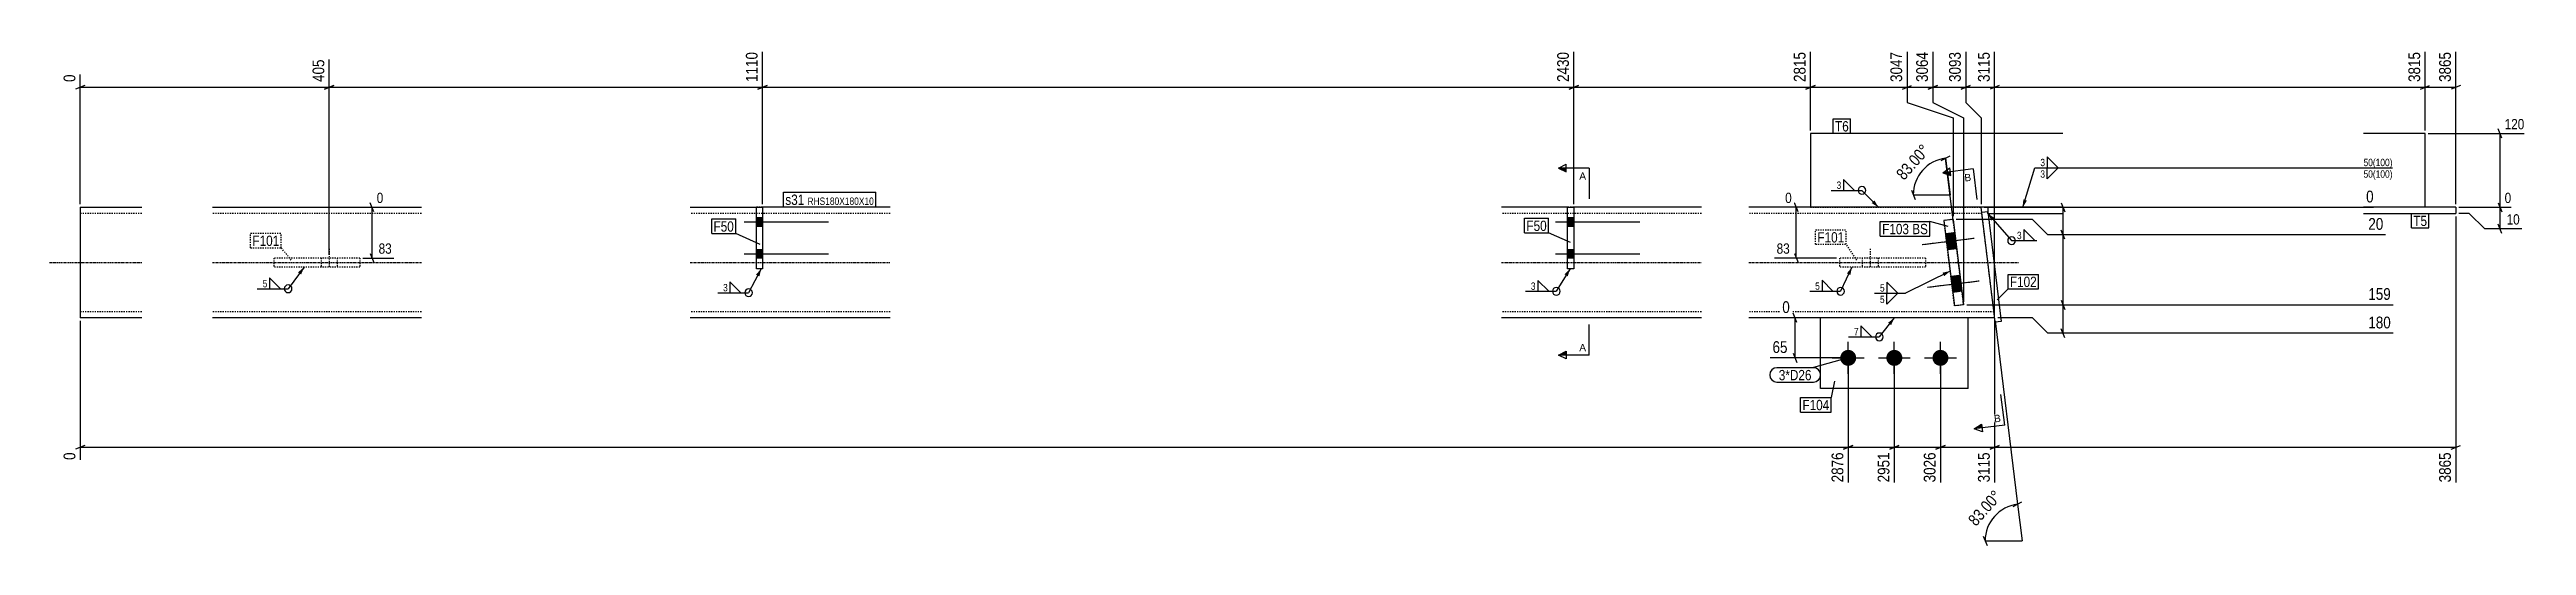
# Model space of a CAD drawing. Header units: millimetres. Extents: x 12 to 36620, y 8 to 819.
# Drawn here: x 12 to 4042, y 12 to 819 of the extents above; entities that cross this region are included whole.
import ezdxf

# ---------------------------------------------------------------- set-up
doc = ezdxf.new("R2010")
doc.units = ezdxf.units.MM
doc.linetypes.add('DXK_LINE_DOT2', pattern=[3.9198, 1.9599, -1.9599])
doc.linetypes.add('DXK_LINE_DOT3', pattern=[5.9187, 2.979, -0.9799, 0.9799, -0.9799])
for name, color, linetype in [('MÅLSÆTNING', 7, 'Continuous'), ('STÅL', 7, 'Continuous'), ('TEKST', 7, 'Continuous')]:
    doc.layers.add(name, color=color, linetype=linetype)
doc.styles.add('Arial', font='ARIAL.TTF', dxfattribs={"height": 0.2})
doc.styles.add('Arial Narrow', font='ARIALN.TTF', dxfattribs={"height": 0.2})

msp = doc.modelspace()

# ---------------------------------------------------------------- hatches: boundary and pattern name
at = {"layer": 'STÅL', "linetype": 'Continuous'}
for points in [[(1172, 531.3), (1172, 545.3), (1162, 545.3), (1162, 531.3)], [(2492, 531.3), (2492, 545.3), (2482, 545.3), (2482, 531.3)], [(1172, 479.3), (1172, 493.3), (1162, 493.3), (1162, 479.3)], [(2492, 479.3), (2492, 493.3), (2482, 493.3), (2482, 479.3)], [(3115, 495), (3111.9, 520.9), (3097, 519), (3100.1, 493.2)], [(3123.6, 425.6), (3120.4, 451.4), (3105.5, 449.5), (3108.7, 423.7)], [(2938.5, 330.3, -1), (2938.5, 304.3, -1)], [(3013.5, 330.3, -1), (3013.5, 304.3, -1)], [(3088.5, 330.3, -1), (3088.5, 304.3, -1)]]:
    msp.add_hatch(color=96, dxfattribs=at).paths.add_polyline_path(points)
at = {"layer": 'TEKST', "linetype": 'Continuous'}
for color, points in [(30, [(2479.5, 626.1), (2479.5, 619.8), (2467, 626.1)]), (3, [(2981.2, 573.4), (2987.7, 562.3), (2976.7, 569.1)]), (3, [(3229.2, 573.3), (3222.6, 562.3), (3223.3, 575.2)]), (3, [(3171.6, 540.8), (3165.7, 552.3), (3176.3, 544.9)]), (3, [(416.3, 456.6), (426.3, 464.8), (421.3, 452.9)]), (3, [(1161.3, 452.7), (1170, 462.3), (1166.9, 449.8)]), (3, [(2476.8, 453.3), (2486, 462.3), (2482.1, 450)]), (3, [(2936.3, 454.8), (2944.5, 464.8), (2942, 452.2)]), (3, [(3091.8, 455.9), (3104.4, 458.6), (3094.6, 450.3)]), (3, [(3003.3, 374.4), (3013.5, 382.3), (3008.2, 370.5)]), (30, [(2479.5, 328), (2479.5, 321.7), (2467, 321.7)])]:
    msp.add_hatch(color=color, dxfattribs=at).paths.add_polyline_path(points)

# ---------------------------------------------------------------- linework, layer by layer
at = {"layer": 'MÅLSÆTNING', "color": 7, "linetype": 'Continuous'}
for p, q in [((1172, 567.3), (1172, 815.1)), ((1172, 567.3), (1172, 815.1)), ((2492, 567.3), (2492, 815.1)), ((2877, 687.3), (2877, 815.1)), ((2877, 687.3), (2877, 815.1)), ((3034.2, 815.1), (3034.2, 732.8)), ((3076.2, 815.1), (3076.2, 732.8)), ((3076.2, 815.1), (3076.2, 732.8)), ((3129.6, 815.1), (3129.6, 732.8)), ((3176.7, 387.3), (3176.7, 815.1)), ((3877, 687.3), (3877, 815.1)), ((3927, 567.3), (3927, 815.1)), ((62, 567.3), (62, 778.5)), ((467, 484.8), (467, 802.9)), ((467, 484.8), (467, 802.9)), ((69.5, 760.8), (54.5, 754.8)), ((62, 757.8), (467, 757.8)), ((474.5, 760.8), (459.5, 754.8)), ((459.5, 754.8), (474.5, 760.8)), ((467, 757.8), (1172, 757.8)), ((1179.5, 760.8), (1164.5, 754.8)), ((1164.5, 754.8), (1179.5, 760.8)), ((1172, 757.8), (2492, 757.8)), ((2484.5, 754.8), (2499.5, 760.8)), ((2884.5, 760.8), (2869.5, 754.8)), ((2869.5, 754.8), (2884.5, 760.8)), ((3026.7, 754.8), (3041.7, 760.8)), ((3034.2, 757.8), (3076.2, 757.8)), ((3034.2, 732.8), (3109.2, 707.8)), ((3034.2, 732.8), (3109.2, 707.8)), ((3068.7, 754.8), (3083.7, 760.8)), ((3076.2, 732.8), (3126.2, 707.8)), ((3076.2, 732.8), (3126.2, 707.8)), ((3122.1, 754.8), (3137.1, 760.8)), ((3129.6, 757.8), (3176.7, 757.8)), ((3129.6, 732.8), (3154.6, 707.8)), ((3129.6, 732.8), (3154.6, 707.8)), ((3184.2, 760.8), (3169.2, 754.8)), ((3869.5, 754.8), (3884.5, 760.8)), ((3877, 757.8), (3927, 757.8)), ((3934.5, 760.8), (3919.5, 754.8)), ((3109.2, 707.8), (3109.2, 547.7)), ((3109.2, 707.8), (3109.2, 547.7)), ((3126.2, 707.8), (3126.2, 408.7)), ((3126.2, 707.8), (3126.2, 408.7)), ((3154.6, 707.8), (3154.6, 567.3)), ((3154.6, 707.8), (3154.6, 567.3)), ((4002, 674.8), (3996, 689.8)), ((3089.9, 638.3), (3104.1, 646)), ((3882, 682.3), (4038.5, 682.3)), ((3999, 562.3), (3999, 682.3)), ((3109.9, 537.1), (3097, 642.2)), ((3097, 642.2), (3104.3, 582.6)), ((539.8, 554.8), (533.8, 569.8)), ((2857, 554.8), (2851, 569.8)), ((3041.3, 590.1), (3047.3, 575.1)), ((3044.3, 582.6), (3104.3, 582.6)), ((3285.1, 569.8), (3291.1, 554.8)), ((3996, 569.8), (4002, 554.8)), ((3996, 569.8), (4002, 554.8)), ((514.8, 562.3), (554.9, 562.3)), ((536.8, 479.8), (536.8, 562.3)), ((2872, 562.3), (2835.9, 562.3)), ((2854, 479.8), (2854, 562.3)), ((3238.1, 542.7), (3114.2, 542.7)), ((3238.1, 542.7), (3114.2, 542.7)), ((3159.6, 562.3), (3793.3, 562.3)), ((3263.1, 517.7), (3238.1, 542.7)), ((3263.1, 517.7), (3238.1, 542.7)), ((3291.1, 510.2), (3285.1, 525.2)), ((3291.1, 510.2), (3285.1, 525.2)), ((3288.1, 517.7), (3288.1, 562.3)), ((3927, 547.3), (3927, 114.7)), ((3932, 562.3), (4017.2, 562.3)), ((3932, 562.3), (4017.2, 562.3)), ((3949, 552.3), (3932, 552.3)), ((3974, 527.3), (3949, 552.3)), ((4034.2, 527.3), (3974, 527.3)), ((4002, 519.8), (3996, 534.8)), ((3999, 527.3), (3999, 562.3)), ((533.8, 487.3), (539.8, 472.3)), ((2851, 487.3), (2857, 472.3)), ((3812.8, 517.7), (3263.1, 517.7)), ((3812.8, 517.7), (3263.1, 517.7)), ((3288.1, 403.7), (3288.1, 517.7)), ((522, 479.8), (572, 479.8)), ((2919.4, 479.8), (2818.8, 479.8)), ((3131.2, 403.7), (3824.9, 403.7)), ((3131.2, 403.7), (3824.9, 403.7)), ((3285.1, 411.2), (3291.1, 396.2)), ((3285.1, 411.2), (3291.1, 396.2)), ((3288.1, 357.3), (3288.1, 403.7)), ((62, 377.3), (62, 151.2)), ((2888.5, 382.3), (2831.2, 382.3)), ((2854.9, 374.8), (2848.9, 389.8)), ((2851.9, 317.3), (2851.9, 382.3)), ((3177.3, 377.3), (3214, 79.1)), ((3238.1, 382.3), (3181.7, 382.3)), ((3263.1, 357.3), (3238.1, 382.3)), ((3291.1, 349.8), (3285.1, 364.8)), ((2848.9, 324.8), (2854.9, 309.8)), ((3824.9, 357.3), (3263.1, 357.3)), ((2933.5, 317.3), (2811.7, 317.3)), ((2938.5, 312.3), (2938.5, 114.7)), ((2938.5, 312.3), (2938.5, 114.7)), ((3013.5, 312.3), (3013.5, 114.7)), ((3088.5, 312.3), (3088.5, 114.7)), ((69.5, 174.9), (54.5, 168.9)), ((62, 171.9), (2938.5, 171.9)), ((2946, 174.9), (2931, 168.9)), ((2931, 168.9), (2946, 174.9)), ((2938.5, 171.9), (3013.5, 171.9)), ((3006, 168.9), (3021, 174.9)), ((3081, 168.9), (3096, 174.9)), ((3169.2, 168.9), (3184.2, 174.9)), ((3919.5, 168.9), (3934.5, 174.9)), ((3206.9, 75.2), (3221, 82.9)), ((3214, 79.1), (3221.3, 19.5)), ((3158.3, 27), (3164.3, 12)), ((3161.3, 19.5), (3221.3, 19.5))]:
    msp.add_line(p, q, dxfattribs=at)
for centre in [(3104.3, 582.6), (3221.3, 19.5)]:
    msp.add_arc(centre, 60, 97, 180, dxfattribs=at)
at = {"layer": 'STÅL', "color": 2, "linetype": 'Continuous'}
for p, q in [((3287.5, 682.3), (2877, 682.3)), ((2877, 682.3), (2877, 562.3)), ((3877, 682.3), (3777, 682.3)), ((3877, 562.3), (3877, 682.3)), ((62, 562.3), (62, 382.3)), ((62, 562.3), (162, 562.3)), ((277, 562.3), (617, 562.3)), ((1054.5, 562.3), (1162, 562.3)), ((1162, 462.3), (1162, 562.3)), ((1162, 562.3), (1172, 562.3)), ((1379.5, 562.3), (1172, 562.3)), ((1172, 562.3), (1172, 462.3)), ((2482, 562.3), (2374.5, 562.3)), ((2482, 462.3), (2482, 562.3)), ((2482, 562.3), (2492, 562.3)), ((2699.5, 562.3), (2492, 562.3)), ((2492, 562.3), (2492, 462.3)), ((3154.6, 562.3), (2777, 562.3)), ((3109.2, 542.7), (3094.3, 540.9)), ((3094.3, 540.9), (3111.4, 401.9)), ((3109.2, 542.7), (3126.2, 403.7)), ((3175.9, 389.5), (3154.6, 562.3)), ((3165.7, 562.3), (3154.6, 562.3)), ((3155.6, 554.4), (3165.5, 555.6)), ((3165.5, 555.6), (3187.5, 376.6)), ((3287.5, 562.3), (3165.7, 562.3)), ((3165.7, 562.3), (3165.7, 554.1)), ((3165.9, 552.3), (3287.5, 552.3)), ((3927, 562.3), (3777, 562.3)), ((3777, 552.3), (3927, 552.3)), ((3927, 562.3), (3927, 552.3)), ((1172, 462.3), (1162, 462.3)), ((2492, 462.3), (2482, 462.3)), ((3126.2, 403.7), (3111.4, 401.9)), ((162, 382.3), (62, 382.3)), ((617, 382.3), (277, 382.3)), ((1379.5, 382.3), (1054.5, 382.3)), ((2699.5, 382.3), (2374.5, 382.3)), ((3176.7, 382.3), (2777, 382.3)), ((2893.5, 267.3), (2893.5, 382.3)), ((3133.5, 267.3), (3133.5, 382.3)), ((3177.6, 375.4), (3175.9, 389.5)), ((3187.5, 376.6), (3177.6, 375.4)), ((3133.5, 267.3), (2893.5, 267.3))]:
    msp.add_line(p, q, dxfattribs=at)
at = {"layer": 'STÅL', "color": 7, "linetype": 'DXK_LINE_DOT2'}
for p, q in [((162, 552.3), (62, 552.3)), ((617, 552.3), (277, 552.3)), ((1379.5, 552.3), (1054.5, 552.3)), ((1172, 562.3), (1162, 562.3)), ((2699.5, 552.3), (2374.5, 552.3)), ((2492, 562.3), (2482, 562.3)), ((3155.9, 552.3), (2777, 552.3)), ((2877, 562.3), (3154.6, 562.3)), ((3109.2, 542.7), (3094.3, 540.9)), ((3111.4, 401.9), (3094.3, 540.9)), ((3126.2, 403.7), (3109.2, 542.7)), ((3175.9, 389.5), (3155.6, 554.4)), ((3287.5, 562.3), (3165.7, 562.3)), ((3165.7, 552.3), (3165.7, 554.1)), ((3165.7, 552.3), (3165.9, 552.3)), ((3877, 562.3), (3777, 562.3)), ((517, 479.8), (377, 479.8)), ((377, 479.8), (377, 464.8)), ((517, 464.8), (377, 464.8)), ((517, 479.8), (517, 464.8)), ((3064.4, 479.8), (2924.4, 479.8)), ((2924.4, 479.8), (2924.4, 464.8)), ((3064.4, 464.8), (2924.4, 464.8)), ((3064.4, 479.8), (3064.4, 464.8)), ((3126.2, 403.7), (3111.4, 401.9)), ((162, 392.3), (62, 392.3)), ((617, 392.3), (277, 392.3)), ((1379.5, 392.3), (1054.5, 392.3)), ((2699.5, 392.3), (2374.5, 392.3)), ((3175.5, 392.3), (2777, 392.3)), ((3133.5, 382.3), (2893.5, 382.3)), ((3176.5, 384.2), (3175.9, 389.5)), ((3176.7, 382.3), (3176.5, 384.2))]:
    msp.add_line(p, q, dxfattribs=at)
at = {"layer": 'STÅL', "color": 96, "linetype": 'Continuous'}
for p, q in [((1279.5, 538.3), (1142, 538.3)), ((1172, 545.3), (1162, 545.3)), ((1172, 531.3), (1162, 531.3)), ((2599.5, 538.3), (2462, 538.3)), ((2492, 545.3), (2482, 545.3)), ((2492, 531.3), (2482, 531.3)), ((1279.5, 486.3), (1142, 486.3)), ((1172, 493.3), (1162, 493.3)), ((2599.5, 486.3), (2462, 486.3)), ((2492, 493.3), (2482, 493.3)), ((3143.2, 511.6), (3058.9, 501.2)), ((3111.9, 520.9), (3097, 519)), ((3115, 495), (3100.1, 493.2)), ((1172, 479.3), (1162, 479.3)), ((2492, 479.3), (2482, 479.3)), ((3120.4, 451.4), (3105.5, 449.5)), ((3151.8, 442.1), (3067.4, 431.8)), ((3123.6, 425.6), (3108.7, 423.7)), ((2938.5, 291.3), (2938.5, 343.3)), ((3013.5, 291.3), (3013.5, 343.3)), ((3088.5, 291.3), (3088.5, 343.3)), ((2912.5, 317.3), (2964.5, 317.3)), ((2987.5, 317.3), (3039.5, 317.3)), ((3062.5, 317.3), (3114.5, 317.3))]:
    msp.add_line(p, q, dxfattribs=at)
at = {"layer": 'STÅL', "color": 96, "linetype": 'DXK_LINE_DOT2'}
for p, q in [((467, 494.8), (467, 464.8)), ((2974.4, 494.8), (2974.4, 464.8)), ((3143.2, 511.6), (3058.9, 501.2)), ((3111.9, 520.9), (3097, 519)), ((3115, 495), (3100.1, 493.2)), ((454, 479.8), (454, 464.8)), ((480, 479.8), (480, 464.8)), ((2961.4, 479.8), (2961.4, 464.8)), ((2987.4, 479.8), (2987.4, 464.8)), ((3120.4, 451.4), (3105.5, 449.5)), ((3151.8, 442.1), (3067.4, 431.8)), ((3123.6, 425.6), (3108.7, 423.7))]:
    msp.add_line(p, q, dxfattribs=at)
at = {"layer": 'STÅL', "color": 7, "linetype": 'DXK_LINE_DOT3'}
for p, q in [((12, 472.3), (162, 472.3)), ((277, 472.3), (617, 472.3)), ((1054.5, 472.3), (1379.5, 472.3)), ((2374.5, 472.3), (2699.5, 472.3)), ((2777, 472.3), (3215.7, 472.3))]:
    msp.add_line(p, q, dxfattribs=at)
at = {"layer": 'TEKST', "color": 30, "linetype": 'Continuous'}
for p, q in [((2467, 626.1), (2479.5, 632.3)), ((2467, 626.1), (2479.5, 619.8)), ((2479.5, 619.8), (2479.5, 632.3)), ((3105.5, 614), (3103.9, 626.4)), ((2467, 321.7), (2479.5, 328)), ((2479.5, 328), (2479.5, 315.5)), ((2479.5, 315.5), (2467, 321.7))]:
    msp.add_line(p, q, dxfattribs=at)
at = {"layer": 'TEKST', "color": 3, "linetype": 'Continuous'}
for p, q in [((2987.7, 562.3), (2960.8, 589.9)), ((426.3, 464.8), (400.2, 429.7)), ((1170, 462.3), (1149.3, 423.2)), ((2486, 462.3), (2463.5, 425.6)), ((2944.5, 464.8), (2926.1, 425.7)), ((3104.4, 458.6), (3031.5, 422.7)), ((3013.5, 382.3), (2989.1, 351.5))]:
    msp.add_line(p, q, dxfattribs=at)
for centre, start, end in [((2960.8, 589.9), 90, 270), ((2960.8, 589.9), 270, 90), ((400.2, 429.7), 90, 270), ((400.2, 429.7), 270, 90), ((1149.3, 423.2), 90, 270), ((1149.3, 423.2), 270, 90), ((2463.5, 425.6), 90, 270), ((2463.5, 425.6), 270, 90), ((2926.1, 425.7), 90, 270), ((2926.1, 425.7), 270, 90), ((2989.1, 351.5), 90, 270), ((2989.1, 351.5), 270, 90)]:
    msp.add_arc(centre, 6.25, start, end, dxfattribs=at)

# ---------------------------------------------------------------- wipeouts: each hides what was drawn before it
at = {"color": 0}
for points in [[(2928.1, 591.4), (2928.1, 605.9), (2918.5, 605.9), (2918.5, 591.4)], [(3259.7, 628.3), (3259.7, 642.8), (3250.1, 642.8), (3250.1, 628.3)], [(2932, 505.1), (2932, 522.6), (2888.3, 522.6), (2888.3, 505.1)], [(1116.5, 424.7), (1116.5, 439.2), (1106.9, 439.2), (1106.9, 424.7)], [(2430.8, 427.1), (2430.8, 441.6), (2421.1, 441.6), (2421.1, 427.1)], [(2893.3, 427.2), (2893.3, 441.7), (2883.7, 441.7), (2883.7, 427.2)], [(2998.7, 424.2), (2998.7, 438.7), (2989.1, 438.7), (2989.1, 424.2)]]:
    msp.add_wipeout(points, dxfattribs=at).dxf.layer = 'TEKST'
at = {"color": 0, "linetype": 'Continuous'}
msp.add_wipeout([(2512, 328), (2512, 340.5), (2500.9, 340.5), (2500.9, 328)], dxfattribs=at).dxf.layer = 'TEKST'

# ---------------------------------------------------------------- next in the draw order: linework, layer by layer
at = {"layer": 'TEKST', "color": 3, "linetype": 'Continuous'}
for p, q in [((2948.5, 589.9), (2930.7, 607.8)), ((2930.7, 607.8), (2930.7, 589.9)), ((3280.1, 626.8), (3262.3, 644.6)), ((3262.3, 644.6), (3262.3, 626.8)), ((3262.3, 626.8), (3280.1, 626.8)), ((2910.7, 589.9), (2960.8, 589.9)), ((2930.7, 589.9), (2948.5, 589.9)), ((2451.2, 425.6), (2433.3, 443.4)), ((2433.3, 443.4), (2433.3, 425.6)), ((2913.7, 425.7), (2895.9, 443.6)), ((2895.9, 443.6), (2895.9, 425.7)), ((1099.1, 423.2), (1149.3, 423.2)), ((1136.9, 423.2), (1119.1, 441.1)), ((1119.1, 441.1), (1119.1, 423.2)), ((1119.1, 423.2), (1136.9, 423.2)), ((2413.4, 425.6), (2463.5, 425.6)), ((2433.3, 425.6), (2451.2, 425.6)), ((2875.9, 425.7), (2926.1, 425.7)), ((2895.9, 425.7), (2913.7, 425.7)), ((3019.1, 422.7), (3001.3, 440.6)), ((3001.3, 440.6), (3001.3, 422.7)), ((3001.3, 422.7), (3019.1, 422.7))]:
    msp.add_line(p, q, dxfattribs=at)
at = {"layer": 'TEKST', "color": 7, "linetype": 'Continuous'}
for q in [(2517, 371.7), (2467, 321.7)]:
    msp.add_line((2517, 321.7), q, dxfattribs=at)

# ---------------------------------------------------------------- next in the draw order: texts
at = {"layer": 'TEKST', "color": 3, "style": 'Arial Narrow'}
for s, p in [('3', (2919.5, 592.4)), ('3', (1107.9, 425.7)), ('3', (2422.1, 428.1)), ('5', (2884.7, 428.2))]:
    msp.add_text(s, height=11.9, dxfattribs=at).set_placement(p)
at = {"layer": 'TEKST', "color": 3, "linetype": 'Continuous', "style": 'Arial'}
msp.add_text('A', height=11.9, dxfattribs=at).set_placement((2500.9, 328))

# ---------------------------------------------------------------- next in the draw order: wipeouts: each hides what was drawn before it
at = {"color": 0, "linetype": 'Continuous'}
for points, layer in [([(463, 806.9), (435, 806.9), (435, 762.3), (463, 762.3)], 'MÅLSÆTNING'), ([(1168, 819.1), (1140, 819.1), (1140, 762.3), (1168, 762.3)], 'MÅLSÆTNING'), ([(2488, 819.1), (2460, 819.1), (2460, 762.3), (2488, 762.3)], 'MÅLSÆTNING'), ([(3172.7, 819.1), (3144.7, 819.1), (3144.7, 762.3), (3172.7, 762.3)], 'MÅLSÆTNING'), ([(3923, 819.1), (3895, 819.1), (3895, 762.3), (3923, 762.3)], 'MÅLSÆTNING'), ([(58, 782.5), (30, 782.5), (30, 762.3), (58, 762.3)], 'MÅLSÆTNING'), ([(4042, 685.8), (4042, 710.3), (4003, 710.3), (4003, 685.8)], 'MÅLSÆTNING'), ([(558.4, 565.8), (558.4, 590.3), (540.8, 590.3), (540.8, 565.8)], 'MÅLSÆTNING'), ([(2850, 565.8), (2850, 590.3), (2832.4, 590.3), (2832.4, 565.8)], 'MÅLSÆTNING'), ([(3797.3, 566.3), (3797.3, 594.3), (3777.1, 594.3), (3777.1, 566.3)], 'MÅLSÆTNING'), ([(4020.7, 565.8), (4020.7, 590.3), (4003, 590.3), (4003, 565.8)], 'MÅLSÆTNING'), ([(572.3, 483.3), (572.3, 507.8), (543.9, 507.8), (543.9, 483.3)], 'MÅLSÆTNING'), ([(2846.9, 483.3), (2846.9, 507.8), (2818.5, 507.8), (2818.5, 483.3)], 'MÅLSÆTNING'), ([(2847.4, 386.3), (2847.4, 414.3), (2827.2, 414.3), (2827.2, 386.3)], 'MÅLSÆTNING'), ([(3825.3, 407.7), (3825.3, 435.7), (3780.7, 435.7), (3780.7, 407.7)], 'MÅLSÆTNING'), ([(2843.7, 321.3), (2843.7, 349.3), (2811.3, 349.3), (2811.3, 321.3)], 'MÅLSÆTNING'), ([(58, 167.4), (30, 167.4), (30, 147.2), (58, 147.2)], 'MÅLSÆTNING'), ([(2934.5, 167.4), (2906.5, 167.4), (2906.5, 110.7), (2934.5, 110.7)], 'MÅLSÆTNING'), ([(3009.5, 167.4), (2981.5, 167.4), (2981.5, 110.7), (3009.5, 110.7)], 'MÅLSÆTNING'), ([(3139.3, 605.5), (3137.7, 617.9), (3126.7, 616.6), (3128.2, 604.2)], 'TEKST')]:
    msp.add_wipeout(points, dxfattribs=at).dxf.layer = layer
at = {"color": 0}
for points, layer in [([(3078.3, 654.7), (3057.3, 673.3), (3008.6, 618.2), (3029.6, 599.6)], 'MÅLSÆTNING'), ([(3195.3, 91.6), (3174.3, 110.2), (3125.6, 55.1), (3146.5, 36.5)], 'MÅLSÆTNING'), ([(2939.4, 685.8), (2939.4, 703.3), (2917, 703.3), (2917, 685.8)], 'TEKST'), ([(1240, 566.3), (1240, 583.8), (1209.1, 583.8), (1209.1, 566.3)], 'TEKST'), ([(1125.4, 522.8), (1125.4, 540.3), (1092.3, 540.3), (1092.3, 522.8)], 'TEKST'), ([(2447.9, 523.9), (2447.9, 541.4), (2414.9, 541.4), (2414.9, 523.9)], 'TEKST'), ([(3037.4, 518.6), (3037.4, 536.1), (2993.7, 536.1), (2993.7, 518.6)], 'TEKST'), ([(3221.6, 509.6), (3221.6, 524.1), (3212, 524.1), (3212, 509.6)], 'TEKST'), ([(3880.3, 531.9), (3880.3, 549.4), (3857.9, 549.4), (3857.9, 531.9)], 'TEKST'), ([(385.8, 499.5), (385.8, 517), (342.1, 517), (342.1, 499.5)], 'TEKST'), ([(2932, 505.1), (2932, 522.6), (2888.3, 522.6), (2888.3, 505.1)], 'TEKST'), ([(367.4, 431.2), (367.4, 445.7), (357.8, 445.7), (357.8, 431.2)], 'TEKST'), ([(3245.2, 432.7), (3245.2, 450.2), (3201.5, 450.2), (3201.5, 432.7)], 'TEKST'), ([(2956.4, 353), (2956.4, 367.5), (2946.8, 367.5), (2946.8, 353)], 'TEKST'), ([(2878.8, 280.9), (2878.8, 298.4), (2825.5, 298.4), (2825.5, 280.9)], 'TEKST'), ([(2907.7, 232.2), (2907.7, 249.7), (2864, 249.7), (2864, 232.2)], 'TEKST')]:
    msp.add_wipeout(points, dxfattribs=at).dxf.layer = layer

# ---------------------------------------------------------------- next in the draw order: hatches: boundary and pattern name
at = {"layer": 'TEKST', "linetype": 'Continuous'}
msp.add_hatch(color=30, dxfattribs=at).paths.add_polyline_path([(3104.7, 620.2), (3105.5, 614), (3092.3, 618.6)])

# ---------------------------------------------------------------- next in the draw order: linework, layer by layer
at = {"layer": 'MÅLSÆTNING', "color": 7, "linetype": 'Continuous'}
for p, q in [((2492, 567.3), (2492, 815.1)), ((3129.6, 815.1), (3129.6, 732.8)), ((3176.7, 387.3), (3176.7, 815.1)), ((3877, 687.3), (3877, 815.1)), ((2499.5, 760.8), (2484.5, 754.8)), ((2492, 757.8), (2877, 757.8)), ((3076.2, 757.8), (3129.6, 757.8)), ((3137.1, 760.8), (3122.1, 754.8)), ((3184.2, 760.8), (3169.2, 754.8)), ((3176.7, 757.8), (3877, 757.8)), ((3869.5, 754.8), (3884.5, 760.8)), ((3176.7, 377.3), (3176.7, 114.7)), ((3013.5, 312.3), (3013.5, 114.7)), ((3021, 174.9), (3006, 168.9)), ((3013.5, 171.9), (3088.5, 171.9))]:
    msp.add_line(p, q, dxfattribs=at)
at = {"layer": 'TEKST', "color": 30, "linetype": 'Continuous'}
for q in [(3103.9, 626.4), (3105.5, 614)]:
    msp.add_line((3092.3, 618.6), q, dxfattribs=at)
at = {"layer": 'TEKST', "color": 7, "linetype": 'Continuous'}
for q in [(3092.3, 618.6), (3148, 575.1)]:
    msp.add_line((3141.9, 624.7), q, dxfattribs=at)
at = {"layer": 'TEKST', "color": 7, "linetype": 'DXK_LINE_DOT2'}
for p, q in [((2885.3, 525.6), (2935, 525.6)), ((2885.3, 502.1), (2885.3, 525.6)), ((2935, 502.1), (2935, 525.6)), ((2885.3, 502.1), (2935, 502.1)), ((2952.7, 476.5), (2935, 502.1))]:
    msp.add_line(p, q, dxfattribs=at)
at = {"layer": 'TEKST', "color": 3, "linetype": 'Continuous'}
for p, q in [((3165.7, 552.3), (3204.2, 508.1)), ((3242, 508.1), (3224.2, 526)), ((3224.2, 526), (3224.2, 508.1)), ((3204.2, 508.1), (3245.6, 508.1)), ((3224.2, 508.1), (3242, 508.1)), ((387.8, 429.7), (370, 447.6)), ((370, 447.6), (370, 429.7)), ((350, 429.7), (400.2, 429.7)), ((370, 429.7), (387.8, 429.7)), ((2976.8, 351.5), (2959, 369.3)), ((2959, 369.3), (2959, 351.5)), ((2939, 351.5), (2989.1, 351.5)), ((2959, 351.5), (2976.8, 351.5))]:
    msp.add_line(p, q, dxfattribs=at)
for start, end in [(90, 270), (270, 90)]:
    msp.add_arc((3204.2, 508.1), 6.25, start, end, dxfattribs=at)

# ---------------------------------------------------------------- next in the draw order: texts
at = {"layer": 'MÅLSÆTNING', "color": 3, "linetype": 'Continuous', "style": 'Arial Narrow'}
for s, height, p in [('1110', 19.09, (1164, 766.3)), ('2430', 19.09, (2484, 766.3)), ('3115', 19.09, (3168.7, 766.3)), ('3865', 19.09, (3919, 766.3)), ('0', 19.1, (54, 766.3)), ('405', 19.09, (459, 766.3)), ('0', 19.1, (54, 151.2)), ('2876', 19.09, (2930.5, 114.7)), ('2951', 19.09, (3005.5, 114.7))]:
    msp.add_text(s, height=height, rotation=90.0002, dxfattribs=at).set_placement(p)
for s, height, p in [('120', 16.7, (4006.5, 689.3)), ('0', 16.7, (544.3, 569.3)), ('0', 16.7, (2835.9, 569.3)), ('0', 19.1, (3781.1, 570.3)), ('83', 16.7, (547.4, 486.8)), ('83', 16.7, (2822, 486.8)), ('0', 19.1, (2831.2, 390.3)), ('159', 19.09, (3784.7, 411.7)), ('65', 19.09, (2815.3, 325.3))]:
    msp.add_text(s, height=height, dxfattribs=at).set_placement(p)
at = {"layer": 'MÅLSÆTNING', "color": 3, "style": 'Arial Narrow'}
for p in [(3029.2, 605.3), (3146.2, 42.2)]:
    msp.add_text('83.00°', height=19.09, rotation=48.5009, dxfattribs=at).set_placement(p)
at = {"layer": 'TEKST', "color": 3, "linetype": 'Continuous', "style": 'Arial'}
msp.add_text('B', height=11.9, rotation=7.0015, dxfattribs=at).set_placement((3128.2, 604.2))
at = {"layer": 'TEKST', "color": 3, "style": 'Arial Narrow'}
for s, height, p in [('F101', 16.7, (2888.3, 505.1)), ('3', 11.9, (3213, 510.6)), ('5', 11.9, (358.8, 432.2)), ('7', 11.9, (2947.8, 354))]:
    msp.add_text(s, height=height, dxfattribs=at).set_placement(p)

# ---------------------------------------------------------------- next in the draw order: wipeouts: each hides what was drawn before it
at = {"color": 0, "linetype": 'Continuous'}
for points, layer in [([(3813.1, 521.7), (3813.1, 549.7), (3780.7, 549.7), (3780.7, 521.7)], 'MÅLSÆTNING'), ([(4034.5, 530.8), (4034.5, 555.3), (4006.2, 555.3), (4006.2, 530.8)], 'MÅLSÆTNING'), ([(3825.3, 361.3), (3825.3, 389.3), (3780.7, 389.3), (3780.7, 361.3)], 'MÅLSÆTNING'), ([(3259.7, 609.5), (3259.7, 624), (3250.1, 624), (3250.1, 609.5)], 'TEKST'), ([(3825.1, 628.3), (3825.1, 642.8), (3291.4, 642.8), (3291.4, 628.3)], 'TEKST'), ([(2998.7, 405.5), (2998.7, 420), (2989.1, 420), (2989.1, 405.5)], 'TEKST')]:
    msp.add_wipeout(points, dxfattribs=at).dxf.layer = layer
at = {"color": 0}
for points in [[(2939.4, 685.8), (2939.4, 703.3), (2917, 703.3), (2917, 685.8)], [(1240, 566.3), (1240, 583.8), (1209.1, 583.8), (1209.1, 566.3)], [(1125.4, 522.8), (1125.4, 540.3), (1092.3, 540.3), (1092.3, 522.8)], [(2447.9, 523.9), (2447.9, 541.4), (2414.9, 541.4), (2414.9, 523.9)], [(3037.4, 518.6), (3037.4, 536.1), (2993.7, 536.1), (2993.7, 518.6)], [(3880.3, 531.9), (3880.3, 549.4), (3857.9, 549.4), (3857.9, 531.9)], [(385.8, 499.5), (385.8, 517), (342.1, 517), (342.1, 499.5)], [(3245.2, 432.7), (3245.2, 450.2), (3201.5, 450.2), (3201.5, 432.7)], [(2878.8, 280.9), (2878.8, 298.4), (2825.5, 298.4), (2825.5, 280.9)], [(2907.7, 232.2), (2907.7, 249.7), (2864, 249.7), (2864, 232.2)]]:
    msp.add_wipeout(points, dxfattribs=at).dxf.layer = 'TEKST'

# ---------------------------------------------------------------- next in the draw order: linework, layer by layer
at = {"layer": 'TEKST', "color": 7, "linetype": 'Continuous'}
for p, q in [((2914, 706.3), (2942.4, 706.3)), ((2914, 682.8), (2914, 706.3)), ((2942.4, 682.8), (2942.4, 706.3)), ((2914, 682.8), (2942.4, 682.8)), ((1206.1, 563.3), (1206.1, 586.8)), ((1089.3, 543.3), (1128.4, 543.3)), ((1089.3, 519.8), (1089.3, 543.3)), ((1128.4, 519.8), (1128.4, 543.3)), ((2411.9, 544.4), (2450.9, 544.4)), ((2411.9, 520.9), (2411.9, 544.4)), ((2450.9, 520.9), (2450.9, 544.4)), ((2990.7, 515.6), (2990.7, 539.1)), ((3854.9, 552.4), (3883.3, 552.4)), ((3854.9, 528.9), (3854.9, 552.4)), ((3854.9, 528.9), (3883.3, 528.9)), ((3883.3, 528.9), (3883.3, 552.4)), ((1089.3, 519.8), (1128.4, 519.8)), ((1168.3, 501.9), (1128.4, 519.8)), ((2411.9, 520.9), (2450.9, 520.9)), ((2486.6, 504.8), (2450.9, 520.9)), ((3198.5, 453.2), (3248.2, 453.2)), ((3198.5, 429.7), (3198.5, 453.2)), ((3248.2, 429.7), (3248.2, 453.2)), ((3180.8, 412), (3198.5, 429.7)), ((3198.5, 429.7), (3248.2, 429.7)), ((2822.5, 301.4), (2881.8, 301.4)), ((2938.5, 317.3), (2881.8, 301.4)), ((2822.5, 277.9), (2881.8, 277.9)), ((2861, 252.7), (2910.7, 252.7)), ((2861, 229.2), (2861, 252.7)), ((2916, 279.6), (2910.7, 252.7)), ((2910.7, 229.2), (2910.7, 252.7)), ((2861, 229.2), (2910.7, 229.2))]:
    msp.add_line(p, q, dxfattribs=at)
at = {"layer": 'TEKST', "color": 3, "linetype": 'Continuous'}
for p, q in [((3222.6, 562.3), (3242.3, 626.8)), ((3262.3, 626.8), (3280.1, 626.8)), ((3280.1, 626.8), (3262.3, 608.9)), ((3262.3, 608.9), (3262.3, 626.8)), ((2981.3, 422.7), (3031.5, 422.7)), ((3001.3, 422.7), (3019.1, 422.7)), ((3019.1, 422.7), (3001.3, 404.9)), ((3001.3, 404.9), (3001.3, 422.7))]:
    msp.add_line(p, q, dxfattribs=at)
at = {"layer": 'TEKST', "color": 7, "linetype": 'DXK_LINE_DOT2'}
for p, q in [((339.1, 520), (388.8, 520)), ((339.1, 496.5), (339.1, 520)), ((339.1, 496.5), (388.8, 496.5)), ((388.8, 496.5), (388.8, 520)), ((405.3, 476.5), (388.8, 496.5))]:
    msp.add_line(p, q, dxfattribs=at)
at = {"layer": 'TEKST', "color": 7, "linetype": 'Continuous'}
for centre, start, end in [((2822.5, 289.6), 90, 270), ((2881.8, 289.6), 270, 90)]:
    msp.add_arc(centre, 11.7, start, end, dxfattribs=at)

# ---------------------------------------------------------------- next in the draw order: texts
at = {"layer": 'MÅLSÆTNING', "color": 3, "linetype": 'Continuous', "style": 'Arial Narrow'}
for s, height, p in [('0', 16.7, (4006.5, 569.3)), ('20', 19.09, (3784.7, 525.7)), ('10', 16.7, (4009.7, 534.3)), ('180', 19.09, (3784.7, 365.3))]:
    msp.add_text(s, height=height, dxfattribs=at).set_placement(p)
at = {"layer": 'TEKST', "color": 3, "style": 'Arial Narrow'}
for s, height, p in [('T6', 16.7, (2917, 685.8)), ('3', 11.9, (3251.1, 629.3)), ('F50', 16.7, (1092.3, 522.8)), ('F50', 16.7, (2414.9, 523.9)), ('T5', 16.7, (3857.9, 531.9)), ('F101', 16.7, (342.1, 499.5)), ('F102', 16.7, (3201.5, 432.7)), ('5', 11.9, (2990.1, 425.2)), ('3*D26', 16.7, (2825.5, 280.9)), ('F104', 16.7, (2864, 232.2))]:
    msp.add_text(s, height=height, dxfattribs=at).set_placement(p)
at = {"layer": 'TEKST', "color": 3, "linetype": 'Continuous', "style": 'Arial Narrow'}
for s, p in [('3', (3251.1, 610.5)), ('5', (2990.1, 406.5))]:
    msp.add_text(s, height=11.9, dxfattribs=at).set_placement(p)

# ---------------------------------------------------------------- next in the draw order: wipeouts: each hides what was drawn before it
at = {"color": 0, "linetype": 'Continuous'}
for points, layer in [([(3125.6, 819.1), (3097.6, 819.1), (3097.6, 762.3), (3125.6, 762.3)], 'MÅLSÆTNING'), ([(3873, 819.1), (3845, 819.1), (3845, 762.3), (3873, 762.3)], 'MÅLSÆTNING'), ([(3084.5, 167.4), (3056.5, 167.4), (3056.5, 110.7), (3084.5, 110.7)], 'MÅLSÆTNING'), ([(2512, 607.3), (2512, 619.8), (2500.9, 619.8), (2500.9, 607.3)], 'TEKST')]:
    msp.add_wipeout(points, dxfattribs=at).dxf.layer = layer
at = {"color": 0}
for points in [[(1353.3, 566.3), (1353.3, 578.8), (1245.2, 578.8), (1245.2, 566.3)], [(3068.2, 518.6), (3068.2, 536.1), (3042.6, 536.1), (3042.6, 518.6)]]:
    msp.add_wipeout(points, dxfattribs=at).dxf.layer = 'TEKST'

# ---------------------------------------------------------------- next in the draw order: linework, layer by layer
at = {"layer": 'MÅLSÆTNING', "color": 7, "linetype": 'Continuous'}
for p, q in [((3083.7, 760.8), (3068.7, 754.8)), ((3088.5, 312.3), (3088.5, 114.7)), ((3096, 174.9), (3081, 168.9)), ((3088.5, 171.9), (3176.7, 171.9))]:
    msp.add_line(p, q, dxfattribs=at)
at = {"layer": 'TEKST', "color": 7, "linetype": 'Continuous'}
for q in [(2467, 626.1), (2517, 576.1)]:
    msp.add_line((2517, 626.1), q, dxfattribs=at)

# ---------------------------------------------------------------- next in the draw order: texts
at = {"layer": 'MÅLSÆTNING', "color": 3, "linetype": 'Continuous', "style": 'Arial Narrow'}
for s, p in [('3093', (3121.6, 766.3)), ('3815', (3869, 766.3)), ('3026', (3080.5, 114.7))]:
    msp.add_text(s, height=19.09, rotation=90.0002, dxfattribs=at).set_placement(p)
at = {"layer": 'TEKST', "color": 3, "linetype": 'Continuous', "style": 'Arial'}
msp.add_text('A', height=11.9, dxfattribs=at).set_placement((2500.9, 607.3))

# ---------------------------------------------------------------- next in the draw order: wipeouts: each hides what was drawn before it
at = {"color": 0, "linetype": 'Continuous'}
msp.add_wipeout([(3825.1, 609.5), (3825.1, 624), (3291.4, 624), (3291.4, 609.5)], dxfattribs=at).dxf.layer = 'TEKST'
at = {"color": 0}
for points in [[(1353.3, 566.3), (1353.3, 578.8), (1245.2, 578.8), (1245.2, 566.3)], [(3068.2, 518.6), (3068.2, 536.1), (3042.6, 536.1), (3042.6, 518.6)]]:
    msp.add_wipeout(points, dxfattribs=at).dxf.layer = 'TEKST'

# ---------------------------------------------------------------- next in the draw order: linework, layer by layer
at = {"layer": 'TEKST', "color": 3, "linetype": 'Continuous'}
msp.add_line((3242.3, 626.8), (3824.1, 626.8), dxfattribs=at)
at = {"layer": 'TEKST', "color": 7, "linetype": 'Continuous'}
for p, q in [((1206.1, 586.8), (1356.3, 586.8)), ((1356.3, 563.3), (1356.3, 586.8)), ((1206.1, 563.3), (1356.3, 563.3)), ((2990.7, 539.1), (3071.2, 539.1)), ((3101.3, 531.2), (3071.2, 539.1)), ((3071.2, 515.6), (3071.2, 539.1)), ((2990.7, 515.6), (3071.2, 515.6))]:
    msp.add_line(p, q, dxfattribs=at)

# ---------------------------------------------------------------- next in the draw order: texts
at = {"layer": 'TEKST', "color": 3, "linetype": 'Continuous', "style": 'Arial Narrow'}
for p in [(3776.9, 629.3), (3776.9, 610.5)]:
    msp.add_text('50(100)', height=11.93, dxfattribs=at).set_placement(p)
at = {"layer": 'TEKST', "color": 3, "style": 'Arial Narrow'}
for s, height, p in [('s31', 16.7, (1209.1, 566.3)), ('RHS180X180X10', 11.93, (1245.2, 566.3)), ('F103', 16.7, (2993.7, 518.6)), ('BS', 16.7, (3042.6, 518.6))]:
    msp.add_text(s, height=height, dxfattribs=at).set_placement(p)

# ---------------------------------------------------------------- next in the draw order: wipeouts: each hides what was drawn before it
at = {"color": 0, "linetype": 'Continuous'}
for points in [[(3072.2, 819.1), (3044.2, 819.1), (3044.2, 762.3), (3072.2, 762.3)], [(3172.7, 167.4), (3144.7, 167.4), (3144.7, 110.7), (3172.7, 110.7)]]:
    msp.add_wipeout(points, dxfattribs=at).dxf.layer = 'MÅLSÆTNING'

# ---------------------------------------------------------------- next in the draw order: linework, layer by layer
at = {"layer": 'MÅLSÆTNING', "color": 7, "linetype": 'Continuous'}
for p, q in [((3034.2, 815.1), (3034.2, 732.8)), ((2877, 757.8), (3034.2, 757.8)), ((3026.7, 754.8), (3041.7, 760.8)), ((3176.7, 377.3), (3176.7, 114.7)), ((3184.2, 174.9), (3169.2, 168.9)), ((3176.7, 171.9), (3927, 171.9))]:
    msp.add_line(p, q, dxfattribs=at)

# ---------------------------------------------------------------- next in the draw order: texts
at = {"layer": 'MÅLSÆTNING', "color": 3, "linetype": 'Continuous', "style": 'Arial Narrow'}
for s, p in [('3064', (3068.2, 766.3)), ('3115', (3168.7, 114.7))]:
    msp.add_text(s, height=19.09, rotation=90.0002, dxfattribs=at).set_placement(p)

# ---------------------------------------------------------------- next in the draw order: wipeouts: each hides what was drawn before it
at = {"color": 0, "linetype": 'Continuous'}
for points, layer in [([(2873, 819.1), (2845, 819.1), (2845, 762.3), (2873, 762.3)], 'MÅLSÆTNING'), ([(3030.2, 819.1), (3002.2, 819.1), (3002.2, 762.3), (3030.2, 762.3)], 'MÅLSÆTNING'), ([(3923, 167.4), (3895, 167.4), (3895, 110.7), (3923, 110.7)], 'MÅLSÆTNING'), ([(3187.4, 213.5), (3185.9, 225.9), (3174.8, 224.6), (3176.4, 212.2)], 'TEKST')]:
    msp.add_wipeout(points, dxfattribs=at).dxf.layer = layer

# ---------------------------------------------------------------- next in the draw order: hatches: boundary and pattern name
at = {"layer": 'TEKST', "linetype": 'Continuous'}
msp.add_hatch(color=30, dxfattribs=at).paths.add_polyline_path([(3155.1, 209.6), (3155.9, 203.3), (3143.5, 201.8)])

# ---------------------------------------------------------------- next in the draw order: linework, layer by layer
at = {"layer": 'TEKST', "color": 7, "linetype": 'Continuous'}
for q in [(3187, 257.5), (3143.5, 201.8)]:
    msp.add_line((3193.1, 207.9), q, dxfattribs=at)
at = {"layer": 'TEKST', "color": 30, "linetype": 'Continuous'}
for p, q in [((3143.5, 201.8), (3155.1, 209.6)), ((3156.7, 197.1), (3143.5, 201.8)), ((3155.1, 209.6), (3156.7, 197.1))]:
    msp.add_line(p, q, dxfattribs=at)

# ---------------------------------------------------------------- next in the draw order: texts
at = {"layer": 'MÅLSÆTNING', "color": 3, "linetype": 'Continuous', "style": 'Arial Narrow'}
for s, p in [('2815', (2869, 766.3)), ('3047', (3026.2, 766.3)), ('3865', (3919, 114.7))]:
    msp.add_text(s, height=19.09, rotation=90.0002, dxfattribs=at).set_placement(p)
at = {"layer": 'TEKST', "color": 3, "linetype": 'Continuous', "style": 'Arial'}
msp.add_text('B', height=11.9, rotation=7.0015, dxfattribs=at).set_placement((3176.4, 212.2))

doc.saveas('drawing.dxf')
